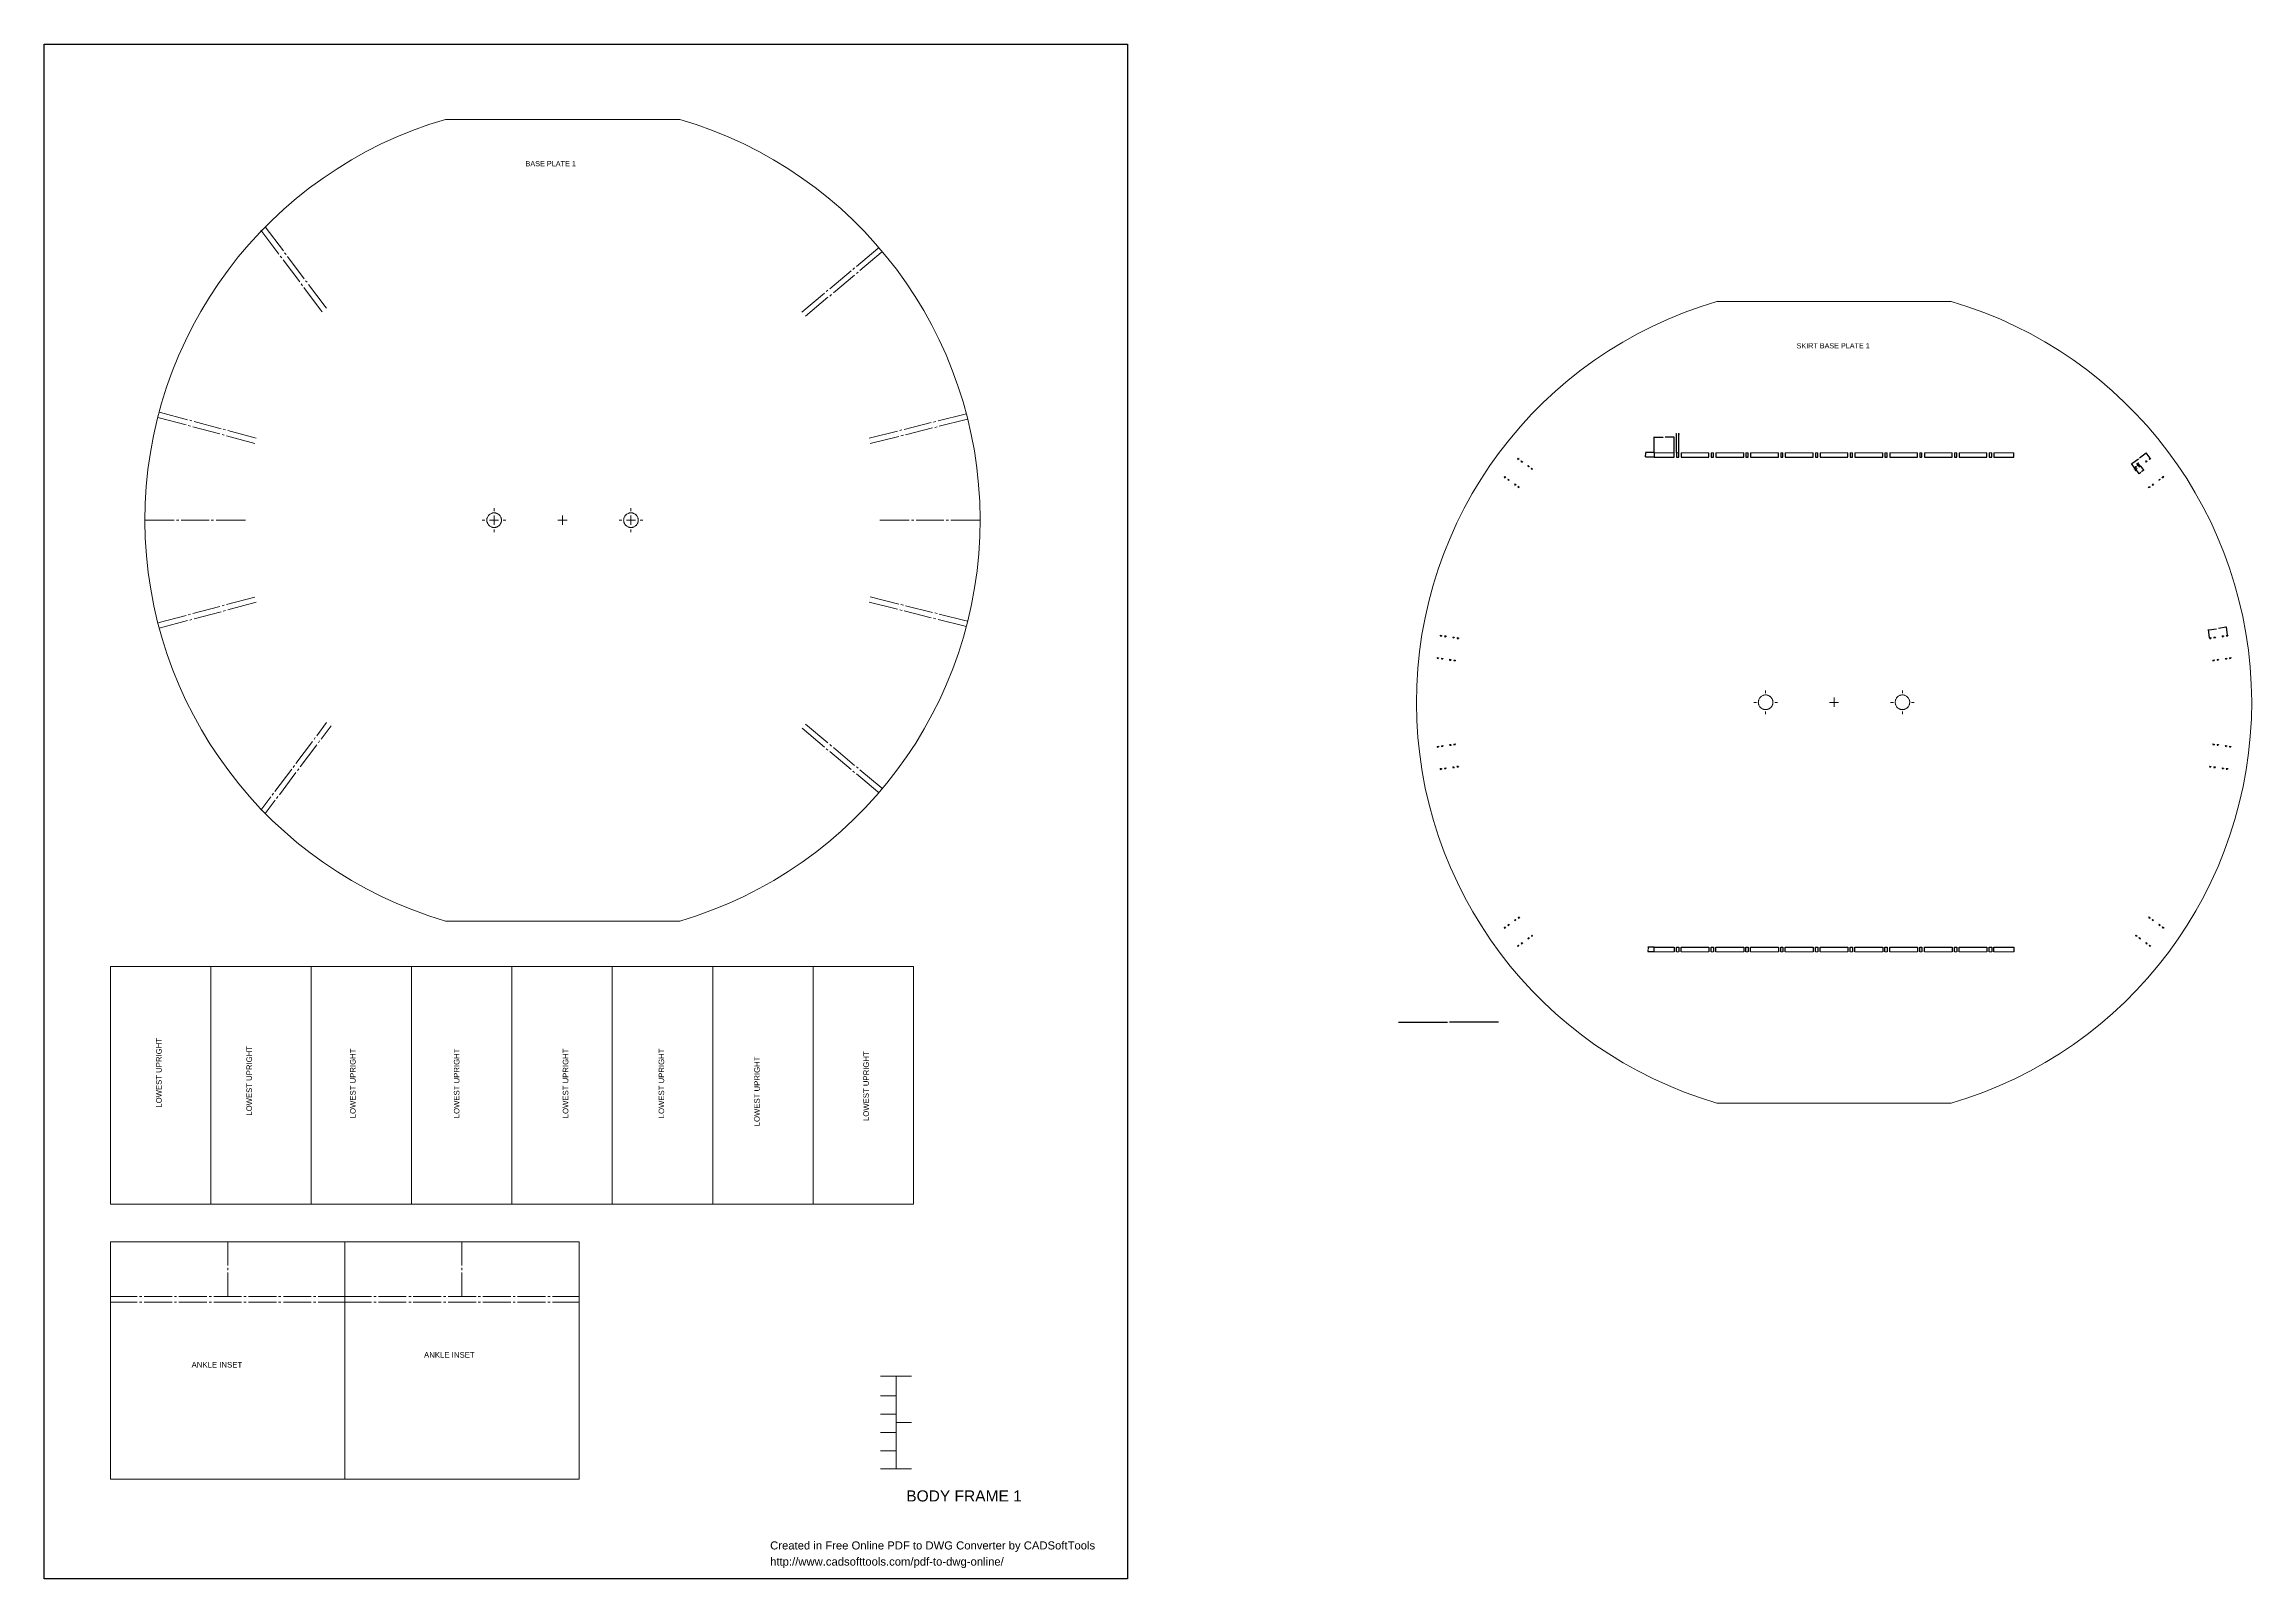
# Model space of a CAD drawing. Header units: millimetres. Extents: x 0 to 1210, y 0 to 841.
import ezdxf

# ---------------------------------------------------------------- set-up
doc = ezdxf.new("R2010")
doc.units = ezdxf.units.MM
doc.header["$MEASUREMENT"] = 0
doc.layers.get('0').update_dxf_attribs({"linetype": 'CONTINUOUS'})
doc.layers.add('12D7728', color=7, linetype='CONTINUOUS')
doc.styles.add('12D77B8', font='arial.ttf')
doc.styles.add('Arial0', font='arial.ttf', dxfattribs={"height": 7.794})
picture_1 = doc.add_image_def('image1.bmp', size_in_pixel=(1446, 2048))

# ---------------------------------------------------------------- blocks, each defined once
blk = doc.blocks.new('MF23A8090')
at = {"color": 7, "true_color": 0x000007}
image = blk.add_image(picture_1, insert=(0, 0), size_in_units=(593.8, 841), dxfattribs=at)
image.dxf.flags = 11
blk = doc.blocks.new('12A4460')
at = {"layer": '12D7728', "color": 1, "true_color": 0x000001, "style": '12D77B8'}
for s, p in [('Created in Free Online PDF to DWG Converter by CADSoftTools', (0, 0)), ('http://www.cadsofttools.com/pdf-to-dwg-online/', (0, -2))]:
    blk.add_text(s, height=1, dxfattribs=at).set_placement(p)
blk = doc.blocks.new('_CLOSEDFILLED')
at = {"color": 0, "lineweight": -2, "true_color": 0x000000}
blk.add_line((-1, 0), (-2, 0), dxfattribs=at)
blk.add_solid([(-1, 0.2), (0, 0), (-1, 0.2), (-1, -0.2)], dxfattribs=at)

msp = doc.modelspace()

# ---------------------------------------------------------------- linework, layer by layer
at = {"color": 7, "linetype": 'Continuous', "lineweight": 9, "true_color": 0x000007}
for p, q in [((348.4, 799.8), (219.9, 799.8)), ((118.8, 739), (128.6, 725.9)), ((121.2, 740.9), (131.1, 727.7)), ((131.8, 726.7), (132.6, 725.7)), ((445.2, 719.2), (456.9, 729)), ((447.1, 716.9), (458.8, 726.8)), ((456.9, 729), (457.5, 729.6)), ((458.8, 726.8), (459.5, 727.3)), ((129.4, 724.9), (130.2, 723.9)), ((131, 722.9), (140.1, 710.7)), ((133.4, 724.7), (142.5, 712.5)), ((430.6, 707), (442.3, 716.8)), ((432.6, 704.7), (444.2, 714.5)), ((443.2, 717.6), (444.2, 718.4)), ((445.2, 715.3), (446.2, 716.1)), ((140.9, 709.6), (141.6, 708.6)), ((142.4, 707.6), (151.5, 695.4)), ((143.3, 711.4), (144.1, 710.5)), ((144.8, 709.4), (154, 697.3)), ((415.3, 694.2), (427.7, 704.5)), ((417.3, 691.9), (429.6, 702.3)), ((428.6, 705.4), (429.6, 706.2)), ((430.6, 703), (431.6, 703.9)), ((151.5, 695.4), (152.3, 694.4)), ((154, 697.3), (154.7, 696.3)), ((1045.2, 700), (916.8, 700)), ((63.1, 636.3), (62.3, 636.5)), ((63.8, 639.2), (63.1, 639.4)), ((77.8, 632.4), (63.1, 636.3)), ((78.6, 635.2), (63.8, 639.2)), ((80.3, 631.7), (79, 632)), ((81, 634.6), (79.8, 634.9)), ((96.2, 627.4), (81.5, 631.4)), ((97, 630.3), (82.3, 634.2)), ((99.4, 629.6), (98.2, 630)), ((116.2, 625.1), (100.7, 629.3)), ((468.9, 629.3), (470.1, 629.6)), ((471.4, 629.9), (486.2, 633.6)), ((472.1, 627), (486.9, 630.7)), ((487.4, 633.9), (488.7, 634.2)), ((488.2, 631), (489.4, 631.3)), ((489.9, 634.6), (504.7, 638.2)), ((490.6, 631.7), (505.4, 635.3)), ((504.7, 638.2), (505.5, 638.5)), ((505.4, 635.3), (506.2, 635.5)), ((98.7, 626.8), (97.5, 627.1)), ((115.4, 622.2), (99.9, 626.4)), ((452.1, 625.1), (467.7, 629)), ((452.8, 622.2), (468.4, 626.1)), ((469.6, 626.4), (470.9, 626.7)), ((799.6, 619.9), (799.6, 620)), ((882.5, 617.1), (893.4, 617.1)), ((894.6, 617.1), (895.9, 617.1)), ((897.2, 617.1), (912.4, 617.1)), ((913.7, 617.1), (914.9, 617.1)), ((916.2, 617.1), (931.5, 617.1)), ((932.7, 617.1), (934, 617.1)), ((935.3, 617.1), (950.5, 617.1)), ((951.8, 617.1), (953, 617.1)), ((954.3, 617.1), (969.6, 617.1)), ((970.8, 617.1), (972.1, 617.1)), ((973.4, 617.1), (988.6, 617.1)), ((989.9, 617.1), (991.1, 617.1)), ((992.4, 617.1), (1007.7, 617.1)), ((1008.9, 617.1), (1010.2, 617.1)), ((1011.5, 617.1), (1026.7, 617.1)), ((1028, 617.1), (1029.2, 617.1)), ((1030.5, 617.1), (1045.8, 617.1)), ((1047, 617.1), (1048.3, 617.1)), ((1049.6, 617.1), (1064.8, 617.1)), ((1066.1, 617.1), (1067.4, 617.1)), ((1068.6, 617.1), (1079.5, 617.1)), ((1162.4, 619.9), (1162.4, 620)), ((792.2, 609.7), (792.1, 609.7)), ((808.3, 613.7), (807.7, 614.1)), ((810.2, 612.3), (809.6, 612.7)), ((813.9, 609.6), (813.3, 610.1)), ((815.8, 608.2), (815.2, 608.7)), ((1169.8, 609.7), (1169.9, 609.7)), ((801, 603.7), (800.5, 604.1)), ((803, 602.3), (802.4, 602.7)), ((806.6, 599.7), (806, 600.1)), ((808.5, 598.3), (808, 598.7)), ((1153.6, 597.9), (1154.2, 598.3)), ((1159.2, 602), (1159.8, 602.4)), ((246.6, 585.1), (246.6, 586.7)), ((246.6, 580.2), (246.6, 582.7)), ((284.1, 580.2), (284.1, 582.7)), ((321.6, 585.1), (321.6, 586.7)), ((321.6, 580.2), (321.6, 582.7)), ((55.2, 580.2), (71.3, 580.2)), ((72.6, 580.2), (73.9, 580.2)), ((75.1, 580.2), (90.4, 580.2)), ((91.6, 580.2), (92.9, 580.2)), ((241.6, 580.2), (240.1, 580.2)), ((246.6, 580.2), (244.1, 580.2)), ((246.6, 580.2), (246.6, 577.6)), ((246.6, 580.2), (249.1, 580.2)), ((246.6, 575.1), (246.6, 573.6)), ((251.6, 580.2), (253.1, 580.2)), ((284.1, 580.2), (281.6, 580.2)), ((284.1, 580.2), (284.1, 577.6)), ((284.1, 580.2), (286.6, 580.2)), ((316.6, 580.2), (315.2, 580.2)), ((321.6, 580.2), (319.2, 580.2)), ((321.6, 580.2), (321.6, 577.6)), ((321.6, 580.2), (324.1, 580.2)), ((321.6, 575.1), (321.6, 573.6)), ((326.7, 580.2), (328.2, 580.2)), ((458, 580.2), (474.1, 580.2)), ((475.4, 580.2), (476.6, 580.2)), ((477.9, 580.2), (493.1, 580.2)), ((494.4, 580.2), (495.7, 580.2)), ((96.2, 532.9), (81.5, 529)), ((98.7, 533.6), (97.5, 533.2)), ((115.4, 538), (99.9, 533.9)), ((116.2, 535.2), (100.7, 531)), ((452.1, 535.2), (467.7, 531.3)), ((452.8, 538.1), (468.4, 534.2)), ((469.6, 533.9), (470.9, 533.6)), ((472.1, 533.3), (486.9, 529.6)), ((63.1, 524), (62.3, 523.8)), ((77.8, 528), (63.1, 524)), ((63.8, 521.1), (63.1, 520.9)), ((78.6, 525.1), (63.8, 521.1)), ((80.3, 528.6), (79, 528.3)), ((81, 525.7), (79.8, 525.4)), ((97, 530), (82.3, 526.1)), ((99.4, 530.7), (98.2, 530.3)), ((468.9, 531), (470.2, 530.7)), ((471.4, 530.4), (486.2, 526.7)), ((487.4, 526.4), (488.7, 526.1)), ((488.2, 529.3), (489.4, 529)), ((489.9, 525.8), (504.7, 522.1)), ((490.6, 528.7), (505.4, 525)), ((504.7, 522.1), (505.5, 521.9)), ((505.4, 525), (506.2, 524.8)), ((765.9, 517), (765.2, 517.1)), ((768.3, 516.7), (767.6, 516.8)), ((772.8, 516), (772.1, 516.1)), ((775.1, 515.7), (774.4, 515.8)), ((1186.8, 515.7), (1187.5, 515.8)), ((1189.2, 516), (1189.9, 516.1)), ((1193.7, 516.7), (1194.4, 516.8)), ((1196, 517), (1196.7, 517.1)), ((1206.7, 518.5), (1206.7, 518.5)), ((764.2, 504.8), (763.5, 504.9)), ((766.5, 504.4), (765.8, 504.5)), ((771, 503.8), (770.3, 503.9)), ((773.4, 503.4), (772.7, 503.5)), ((1188.6, 503.5), (1189.3, 503.6)), ((1190.9, 503.8), (1191.6, 503.9)), ((1195.4, 504.4), (1196.1, 504.5)), ((1197.8, 504.8), (1198.5, 504.9)), ((1208.4, 505.9), (1208.5, 505.9)), ((943.5, 485.3), (943.5, 486.9)), ((1018.5, 485.3), (1018.5, 486.9)), ((938.5, 480.3), (937, 480.3)), ((943.5, 475.3), (943.5, 473.8)), ((948.5, 480.3), (950, 480.3)), ((981, 480.3), (978.5, 480.3)), ((981, 480.3), (981, 482.9)), ((981, 480.3), (981, 477.8)), ((981, 480.3), (983.5, 480.3)), ((1013.5, 480.3), (1012, 480.3)), ((1018.5, 475.3), (1018.5, 473.8)), ((1023.5, 480.3), (1025, 480.3)), ((147.9, 459.9), (148.6, 461)), ((149.4, 462), (154.8, 469.2)), ((151.8, 460.2), (157.3, 467.4)), ((415.4, 466.1), (427.7, 455.8)), ((417.3, 468.4), (429.6, 458.1)), ((137.9, 446.8), (147.1, 458.9)), ((140.4, 445), (149.5, 457.1)), ((150.3, 458.2), (151, 459.2)), ((428.6, 454.9), (429.6, 454.1)), ((430.6, 457.3), (431.6, 456.4)), ((430.6, 453.3), (442.3, 443.5)), ((432.6, 455.6), (444.2, 445.8)), ((753.6, 454.8), (753.5, 454.8)), ((764.2, 456.3), (763.4, 456.2)), ((766.5, 456.6), (765.8, 456.5)), ((771, 457.3), (770.3, 457.2)), ((773.3, 457.6), (772.6, 457.5)), ((1188.6, 457.6), (1189.3, 457.5)), ((1191, 457.2), (1191.7, 457.2)), ((1195.5, 456.6), (1196.2, 456.5)), ((1197.8, 456.3), (1198.5, 456.2)), ((1208.4, 454.8), (1208.5, 454.8)), ((126.5, 431.5), (135.7, 443.7)), ((128.9, 429.7), (138, 441.9)), ((136.4, 444.7), (137.2, 445.7)), ((138.8, 442.9), (139.6, 443.9)), ((443.3, 442.7), (444.2, 441.9)), ((445.2, 445), (446.2, 444.2)), ((445.2, 441.1), (456.9, 431.3)), ((447.1, 443.4), (458.8, 433.6)), ((755.3, 442.2), (755.2, 442.2)), ((765.9, 444.1), (765.2, 444)), ((768.2, 444.4), (767.5, 444.3)), ((772.7, 445), (772, 444.9)), ((775, 445.4), (774.3, 445.3)), ((1186.9, 445.3), (1187.6, 445.2)), ((1189.2, 445), (1189.9, 444.9)), ((1193.7, 444.4), (1194.5, 444.3)), ((1196.1, 444.1), (1196.8, 444)), ((1206.7, 442.2), (1206.7, 442.2)), ((118.8, 421.2), (124.2, 428.5)), ((121.2, 419.5), (126.6, 426.7)), ((125, 429.5), (125.7, 430.5)), ((127.4, 427.7), (128.1, 428.7)), ((456.9, 431.3), (457.5, 430.8)), ((458.8, 433.6), (459.5, 433)), ((219.9, 360.5), (348.4, 360.5)), ((792.2, 351), (792.1, 350.9)), ((800.8, 357.3), (800.2, 356.9)), ((802.8, 358.7), (802.2, 358.3)), ((806.4, 361.4), (805.8, 361)), ((808.4, 362.8), (807.8, 362.4)), ((813.7, 351.4), (813.1, 351)), ((815.6, 352.8), (815.1, 352.4)), ((1146.4, 352.8), (1147, 352.3)), ((1148.3, 351.4), (1148.9, 351)), ((1153.6, 362.8), (1154.3, 362.3)), ((1155.5, 361.4), (1156.1, 361)), ((1159.2, 358.7), (1159.8, 358.2)), ((1161.1, 357.3), (1161.7, 356.9)), ((1169.8, 351), (1169.9, 350.9)), ((799.6, 340.7), (799.6, 340.7)), ((808.1, 347.3), (807.5, 346.9)), ((810, 348.7), (809.5, 348.3)), ((882.5, 343.6), (893.4, 343.6)), ((894.6, 343.6), (895.9, 343.6)), ((897.2, 343.6), (912.4, 343.6)), ((913.7, 343.6), (914.9, 343.6)), ((916.2, 343.6), (931.5, 343.6)), ((932.7, 343.6), (934, 343.6)), ((935.3, 343.6), (950.5, 343.6)), ((951.8, 343.6), (953, 343.6)), ((954.3, 343.6), (969.6, 343.6)), ((970.8, 343.6), (972.1, 343.6)), ((973.4, 343.6), (988.6, 343.6)), ((989.9, 343.6), (991.1, 343.6)), ((992.4, 343.6), (1007.7, 343.6)), ((1008.9, 343.6), (1010.2, 343.6)), ((1011.5, 343.6), (1026.7, 343.6)), ((1028, 343.6), (1029.2, 343.6)), ((1030.5, 343.6), (1045.8, 343.6)), ((1047, 343.6), (1048.3, 343.6)), ((1049.6, 343.6), (1064.8, 343.6)), ((1066.1, 343.6), (1067.4, 343.6)), ((1068.6, 343.6), (1079.5, 343.6)), ((1152, 348.7), (1152.6, 348.2)), ((1153.9, 347.3), (1154.5, 346.9)), ((1162.4, 340.7), (1162.4, 340.7)), ((91.3, 335.5), (36.3, 335.5)), ((36.3, 335.5), (36.3, 205.4)), ((91.3, 205.4), (91.3, 335.5)), ((146.4, 335.5), (91.4, 335.5)), ((91.4, 335.5), (91.4, 205.4)), ((146.4, 205.4), (146.4, 335.5)), ((201.4, 335.5), (146.4, 335.5)), ((146.4, 335.5), (146.4, 205.4)), ((201.4, 205.4), (201.4, 335.5)), ((256.4, 335.5), (201.4, 335.5)), ((201.4, 335.5), (201.4, 205.4)), ((256.4, 205.4), (256.4, 335.5)), ((311.4, 335.5), (256.4, 335.5)), ((256.4, 335.5), (256.4, 205.4)), ((311.4, 205.4), (311.4, 335.5)), ((366.5, 335.5), (311.4, 335.5)), ((311.4, 335.5), (311.4, 205.4)), ((366.5, 205.4), (366.5, 335.5)), ((421.5, 335.5), (366.5, 335.5)), ((366.5, 335.5), (366.5, 205.4)), ((421.5, 205.4), (421.5, 335.5)), ((476.5, 335.5), (421.5, 335.5)), ((421.5, 335.5), (421.5, 205.4)), ((476.5, 205.4), (476.5, 335.5)), ((916.8, 260.7), (1045.2, 260.7)), ((36.3, 205.4), (91.3, 205.4)), ((91.4, 205.4), (146.4, 205.4)), ((146.4, 205.4), (201.4, 205.4)), ((201.4, 205.4), (256.4, 205.4)), ((256.4, 205.4), (311.4, 205.4)), ((311.4, 205.4), (366.5, 205.4)), ((366.5, 205.4), (421.5, 205.4)), ((421.5, 205.4), (476.5, 205.4)), ((164.8, 184.7), (36.4, 184.7)), ((36.4, 184.7), (36.4, 54.7)), ((164.8, 54.7), (164.8, 184.7)), ((293.3, 184.7), (164.8, 184.7)), ((164.8, 184.7), (164.8, 54.7)), ((293.3, 54.7), (293.3, 184.7)), ((458.4, 111), (475.4, 111)), ((466.9, 60.2), (466.9, 111)), ((458.4, 100.2), (466.9, 100.2)), ((458.4, 90.2), (466.9, 90.2)), ((466.9, 85.6), (475.4, 85.6)), ((458.4, 80.2), (466.9, 80.2)), ((458.4, 70.2), (466.9, 70.2)), ((36.4, 54.7), (164.8, 54.7)), ((164.8, 54.7), (293.3, 54.7)), ((458.4, 60.2), (475.4, 60.2))]:
    msp.add_line(p, q, dxfattribs=at)
for p, q in [((882.5, 617.2), (877.6, 617.2)), ((882.5, 617.2), (882.5, 625.8)), ((882.5, 617.1), (882.5, 614.6)), ((882.7, 625.7), (887.4, 625.7)), ((893.2, 625.7), (888.5, 625.7)), ((893.4, 617.2), (893.4, 625.8)), ((893.4, 614.6), (893.4, 617.1)), ((894.4, 627.5), (894.2, 627.5)), ((894.6, 617.2), (894.6, 627.7)), ((894.6, 627.5), (894.8, 627.5)), ((894.6, 617.1), (894.6, 614.6)), ((895.9, 627.5), (895.6, 627.5)), ((895.9, 617.2), (895.9, 627.7)), ((895.9, 614.6), (895.9, 617.1)), ((896, 627.5), (896.2, 627.5)), ((897.2, 617.1), (897.2, 614.6)), ((912.4, 614.6), (912.4, 617.1)), ((913.7, 617.1), (913.7, 614.6)), ((914.9, 614.6), (914.9, 617.1)), ((916.2, 617.1), (916.2, 614.6)), ((931.5, 614.6), (931.5, 617.1)), ((932.7, 617.1), (932.7, 614.6)), ((934, 614.6), (934, 617.1)), ((935.3, 617.1), (935.3, 614.6)), ((950.5, 614.6), (950.5, 617.1)), ((951.8, 617.1), (951.8, 614.6)), ((953, 614.6), (953, 617.1)), ((954.3, 617.1), (954.3, 614.6)), ((969.5, 614.6), (969.6, 617.1)), ((970.8, 617.1), (970.8, 614.6)), ((972.1, 614.6), (972.1, 617.1)), ((973.4, 617.1), (973.4, 614.6)), ((988.6, 614.6), (988.6, 617.1)), ((989.9, 617.1), (989.9, 614.6)), ((991.1, 614.6), (991.1, 617.1)), ((992.4, 617.1), (992.4, 614.6)), ((1007.7, 614.6), (1007.7, 617.1)), ((1008.9, 617.1), (1008.9, 614.6)), ((1010.2, 614.6), (1010.2, 617.1)), ((1011.5, 617.1), (1011.5, 614.6)), ((1026.7, 614.6), (1026.7, 617.1)), ((1028, 617.1), (1028, 614.6)), ((1029.2, 614.6), (1029.2, 617.1)), ((1030.5, 617.1), (1030.5, 614.6)), ((1045.8, 614.6), (1045.8, 617.1)), ((1047, 617.1), (1047, 614.6)), ((1048.3, 614.6), (1048.3, 617.1)), ((1049.6, 617.1), (1049.6, 614.6)), ((1064.8, 614.6), (1064.8, 617.1)), ((1066.1, 617.1), (1066.1, 614.6)), ((1067.4, 614.6), (1067.4, 617.1)), ((1068.6, 617.1), (1068.6, 614.6)), ((1079.5, 614.6), (1079.5, 617.1)), ((807.7, 614.1), (807.5, 613.8)), ((807.5, 613.8), (808.1, 613.4)), ((808.3, 613.7), (808.1, 613.4)), ((809.6, 612.7), (809.4, 612.4)), ((809.4, 612.4), (810, 612)), ((810.2, 612.3), (810, 612)), ((813.3, 610.1), (813.1, 609.8)), ((813.1, 609.8), (813.6, 609.3)), ((813.9, 609.6), (813.6, 609.3)), ((815.2, 608.7), (815, 608.4)), ((815, 608.4), (815.6, 607.9)), ((815.8, 608.2), (815.6, 607.9)), ((882.5, 614.6), (877.6, 614.6)), ((877.7, 617), (877.7, 616)), ((877.7, 614.8), (877.7, 615.7)), ((882.5, 614.6), (893.4, 614.6)), ((894.6, 614.6), (895.9, 614.6)), ((897.2, 614.6), (912.4, 614.6)), ((913.7, 614.6), (914.9, 614.6)), ((916.2, 614.6), (931.5, 614.6)), ((932.7, 614.6), (934, 614.6)), ((935.3, 614.6), (950.5, 614.6)), ((951.8, 614.6), (953, 614.6)), ((954.3, 614.6), (969.5, 614.6)), ((970.8, 614.6), (972.1, 614.6)), ((973.4, 614.6), (988.6, 614.6)), ((989.9, 614.6), (991.1, 614.6)), ((992.4, 614.6), (1007.7, 614.6)), ((1008.9, 614.6), (1010.2, 614.6)), ((1011.5, 614.6), (1026.7, 614.6)), ((1028, 614.6), (1029.2, 614.6)), ((1030.5, 614.6), (1045.8, 614.6)), ((1047, 614.6), (1048.3, 614.6)), ((1049.6, 614.6), (1064.8, 614.6)), ((1066.1, 614.6), (1067.4, 614.6)), ((1068.6, 614.6), (1079.5, 614.6)), ((1146.1, 608.3), (1144, 611.2)), ((1144.2, 611.2), (1147.9, 613.8)), ((1145.7, 608.1), (1145.6, 608.3)), ((1146.1, 608.2), (1145.7, 607.9)), ((1145.8, 608), (1146, 607.7)), ((1146.3, 607.9), (1145.9, 607.6)), ((1146.7, 608.7), (1146.1, 609.5)), ((1146.1, 608.2), (1146.4, 607.9)), ((1146.1, 607.5), (1146.2, 607.4)), ((1146.2, 607.4), (1146.4, 607.4)), ((1146.4, 609.4), (1146.7, 609.7)), ((1146.4, 607.9), (1146.9, 608.3)), ((1146.4, 607.9), (1148.1, 605.5)), ((1146.7, 608.6), (1146.9, 608.3)), ((1148, 609.7), (1146.9, 611.2)), ((1147.4, 610.2), (1147.1, 610)), ((1147.2, 611.2), (1147.5, 611.4)), ((1148.6, 610.1), (1147.5, 611.6)), ((1148, 609.7), (1147.5, 610.5)), ((1147.6, 611.5), (1147.8, 611.6)), ((1147.8, 611.6), (1147.9, 611.6)), ((1148.1, 609.6), (1148.7, 610.1)), ((1148.1, 609.6), (1148.3, 609.3)), ((1148.2, 605.7), (1149.1, 606.4)), ((1148.3, 609.3), (1148.9, 609.8)), ((1152.1, 616.8), (1148.4, 614.2)), ((1148.7, 610), (1148.9, 609.8)), ((1148.9, 609.7), (1150.7, 607.3)), ((1150.4, 607.3), (1149.5, 606.7)), ((1152.3, 612.7), (1151.7, 612.3)), ((1151.7, 612.3), (1152, 612)), ((1152, 612), (1152.5, 612.4)), ((1154.2, 614.1), (1152.1, 617.1)), ((1152.3, 612.7), (1152.5, 612.4)), ((1154.3, 614.1), (1153.7, 613.7)), ((1153.7, 613.7), (1153.9, 613.4)), ((1154.5, 613.8), (1153.9, 613.4)), ((1154.3, 614.1), (1154.5, 613.8)), ((800.5, 604.1), (800.2, 603.8)), ((800.2, 603.8), (800.8, 603.4)), ((801, 603.7), (800.8, 603.4)), ((802.4, 602.7), (802.2, 602.4)), ((802.2, 602.4), (802.8, 602)), ((803, 602.3), (802.8, 602)), ((806, 600.1), (805.8, 599.8)), ((805.8, 599.8), (806.4, 599.4)), ((806.6, 599.7), (806.4, 599.4)), ((808, 598.7), (807.7, 598.4)), ((807.7, 598.4), (808.3, 598)), ((808.5, 598.3), (808.3, 598)), ((1153.4, 598.2), (1154, 598.6)), ((1153.6, 597.9), (1153.4, 598.2)), ((1154, 598.6), (1154.2, 598.3)), ((1155.9, 600.1), (1155.3, 599.6)), ((1155.3, 599.6), (1155.6, 599.3)), ((1155.6, 599.3), (1156.1, 599.8)), ((1155.9, 600.1), (1156.1, 599.8)), ((1159, 602.3), (1159.6, 602.7)), ((1159.2, 602), (1159, 602.3)), ((1159.8, 602.4), (1159.6, 602.7)), ((1161.5, 604.1), (1160.9, 603.7)), ((1161.1, 603.4), (1160.9, 603.7)), ((1161.1, 603.4), (1161.7, 603.8)), ((1161.7, 603.8), (1161.5, 604.1)), ((1186.4, 520.1), (1190.6, 520.7)), ((1195.9, 521.5), (1191.7, 520.8)), ((1196.7, 517.2), (1196.1, 521.7)), ((765.2, 517.1), (765.2, 516.7)), ((765.2, 516.7), (765.9, 516.6)), ((765.9, 517), (765.9, 516.6)), ((767.6, 516.8), (767.5, 516.4)), ((767.5, 516.4), (768.2, 516.3)), ((768.3, 516.7), (768.2, 516.3)), ((772.1, 516.1), (772, 515.8)), ((772, 515.8), (772.7, 515.7)), ((772.8, 516), (772.7, 515.7)), ((774.4, 515.8), (774.4, 515.4)), ((774.4, 515.4), (775.1, 515.3)), ((775.1, 515.7), (775.1, 515.3)), ((1186.8, 515.7), (1186.2, 520.2)), ((1186.8, 515.7), (1186.9, 515.3)), ((1186.9, 515.3), (1187.6, 515.4)), ((1187.5, 515.8), (1187.6, 515.4)), ((1189.2, 516), (1189.2, 515.7)), ((1189.2, 515.7), (1190, 515.8)), ((1189.9, 516.2), (1190, 515.8)), ((1193.7, 516.7), (1193.7, 516.3)), ((1193.7, 516.3), (1194.4, 516.4)), ((1194.4, 516.8), (1194.4, 516.4)), ((1196, 517), (1196.1, 516.7)), ((1196.1, 516.7), (1196.8, 516.8)), ((1196.7, 517.1), (1196.8, 516.8)), ((763.5, 504.9), (763.4, 504.5)), ((763.4, 504.5), (764.1, 504.4)), ((764.2, 504.8), (764.1, 504.4)), ((765.8, 504.5), (765.8, 504.2)), ((765.8, 504.2), (766.5, 504.1)), ((766.5, 504.4), (766.5, 504.1)), ((770.3, 503.9), (770.3, 503.5)), ((770.3, 503.5), (771, 503.4)), ((771, 503.8), (771, 503.4)), ((772.7, 503.5), (772.6, 503.2)), ((772.6, 503.2), (773.3, 503.1)), ((773.4, 503.4), (773.3, 503.1)), ((1188.6, 503.5), (1188.6, 503.1)), ((1188.6, 503.1), (1189.3, 503.2)), ((1189.3, 503.6), (1189.3, 503.2)), ((1190.9, 503.8), (1191, 503.5)), ((1191, 503.5), (1191.7, 503.6)), ((1191.6, 503.9), (1191.7, 503.6)), ((1195.4, 504.4), (1195.5, 504.1)), ((1195.5, 504.1), (1196.2, 504.2)), ((1196.1, 504.6), (1196.2, 504.2)), ((1197.8, 504.8), (1197.8, 504.4)), ((1197.8, 504.4), (1198.5, 504.6)), ((1198.5, 504.9), (1198.5, 504.6)), ((763.4, 456.2), (763.5, 455.8)), ((763.5, 455.8), (764.2, 455.9)), ((764.2, 456.3), (764.2, 455.9)), ((765.8, 456.5), (765.8, 456.2)), ((765.8, 456.2), (766.5, 456.3)), ((766.5, 456.6), (766.5, 456.3)), ((770.3, 457.2), (770.4, 456.8)), ((770.4, 456.8), (771.1, 456.9)), ((771, 457.3), (771.1, 456.9)), ((772.6, 457.5), (772.7, 457.1)), ((772.7, 457.1), (773.4, 457.2)), ((773.3, 457.6), (773.4, 457.2)), ((1188.6, 457.6), (1188.6, 457.2)), ((1188.6, 457.2), (1189.3, 457.1)), ((1189.3, 457.5), (1189.3, 457.1)), ((1191, 457.3), (1190.9, 456.9)), ((1190.9, 456.9), (1191.6, 456.8)), ((1191.7, 457.2), (1191.6, 456.8)), ((1195.5, 456.6), (1195.4, 456.3)), ((1195.4, 456.3), (1196.1, 456.2)), ((1196.2, 456.5), (1196.1, 456.2)), ((1197.8, 456.3), (1197.8, 456)), ((1197.8, 456), (1198.5, 455.9)), ((1198.5, 456.2), (1198.5, 455.9)), ((765.2, 444), (765.2, 443.6)), ((765.2, 443.6), (765.9, 443.7)), ((765.9, 444.1), (765.9, 443.7)), ((767.5, 444.3), (767.5, 444)), ((767.5, 444), (768.2, 444.1)), ((768.2, 444.4), (768.2, 444.1)), ((772, 444.9), (772.1, 444.6)), ((772.1, 444.6), (772.8, 444.7)), ((772.7, 445), (772.8, 444.7)), ((774.3, 445.3), (774.4, 444.9)), ((774.4, 444.9), (775.1, 445)), ((775, 445.4), (775.1, 445)), ((1186.9, 445.3), (1186.8, 445)), ((1186.8, 445), (1187.5, 444.9)), ((1187.6, 445.2), (1187.6, 444.9)), ((1189.2, 445), (1189.2, 444.7)), ((1189.2, 444.7), (1189.9, 444.6)), ((1189.9, 444.9), (1189.9, 444.6)), ((1193.7, 444.4), (1193.7, 444.1)), ((1193.7, 444.1), (1194.4, 444)), ((1194.5, 444.3), (1194.4, 444)), ((1196.1, 444.1), (1196, 443.7)), ((1196, 443.7), (1196.7, 443.7)), ((1196.8, 444), (1196.7, 443.7)), ((800.2, 356.9), (800.4, 356.6)), ((800.4, 356.6), (801, 357)), ((800.8, 357.3), (801, 357)), ((802.2, 358.3), (802.4, 358)), ((802.4, 358), (803, 358.4)), ((802.8, 358.7), (803, 358.4)), ((805.8, 361), (806, 360.7)), ((806, 360.7), (806.6, 361.1)), ((806.4, 361.4), (806.6, 361.1)), ((807.8, 362.4), (808, 362.1)), ((808, 362.1), (808.6, 362.5)), ((808.4, 362.8), (808.6, 362.5)), ((813.1, 351), (813.3, 350.7)), ((813.3, 350.7), (813.9, 351.1)), ((813.7, 351.4), (813.9, 351.1)), ((815.1, 352.4), (815.3, 352.1)), ((815.3, 352.1), (815.8, 352.5)), ((815.6, 352.8), (815.8, 352.5)), ((1146.4, 352.8), (1146.2, 352.5)), ((1146.2, 352.5), (1146.8, 352)), ((1147, 352.3), (1146.8, 352)), ((1148.3, 351.4), (1148.1, 351.1)), ((1148.1, 351.1), (1148.7, 350.7)), ((1148.9, 351), (1148.7, 350.7)), ((1153.6, 362.8), (1153.4, 362.5)), ((1153.4, 362.5), (1154, 362)), ((1154.3, 362.3), (1154, 362)), ((1155.5, 361.4), (1155.3, 361.1)), ((1155.3, 361.1), (1155.9, 360.7)), ((1156.1, 361), (1155.9, 360.7)), ((1159.2, 358.7), (1159, 358.4)), ((1159, 358.4), (1159.6, 358)), ((1159.8, 358.2), (1159.6, 358)), ((1161.1, 357.3), (1160.9, 357.1)), ((1160.9, 357.1), (1161.5, 356.6)), ((1161.7, 356.9), (1161.5, 356.6)), ((807.5, 346.9), (807.7, 346.6)), ((807.7, 346.6), (808.3, 347)), ((808.1, 347.3), (808.3, 347)), ((809.5, 348.3), (809.7, 348)), ((809.7, 348), (810.2, 348.4)), ((810, 348.7), (810.2, 348.4)), ((882.5, 346.1), (879, 346.1)), ((882.5, 343.6), (879, 343.6)), ((879.2, 345.9), (879.2, 345)), ((879.2, 343.8), (879.2, 344.7)), ((882.5, 343.6), (882.5, 346.1)), ((882.5, 346.1), (893.4, 346.1)), ((893.4, 346.1), (893.4, 343.6)), ((894.6, 343.6), (894.6, 346.1)), ((894.6, 346.1), (895.9, 346.1)), ((895.9, 346.1), (895.9, 343.6)), ((897.2, 343.6), (897.2, 346.1)), ((897.2, 346.1), (912.4, 346.1)), ((912.4, 346.1), (912.4, 343.6)), ((913.7, 343.6), (913.7, 346.1)), ((913.7, 346.1), (914.9, 346.1)), ((914.9, 346.1), (914.9, 343.6)), ((916.2, 343.6), (916.2, 346.1)), ((916.2, 346.1), (931.5, 346.1)), ((931.5, 346.1), (931.5, 343.6)), ((932.7, 343.6), (932.7, 346.1)), ((932.7, 346.1), (934, 346.1)), ((934, 346.1), (934, 343.6)), ((935.3, 343.6), (935.3, 346.1)), ((935.3, 346.1), (950.5, 346.1)), ((950.5, 346.1), (950.5, 343.6)), ((951.8, 343.6), (951.8, 346.1)), ((951.8, 346.1), (953, 346.1)), ((953, 346.1), (953, 343.6)), ((954.3, 343.6), (954.3, 346.1)), ((954.3, 346.1), (969.6, 346.1)), ((969.6, 346.1), (969.6, 343.6)), ((970.8, 343.6), (970.8, 346.1)), ((970.8, 346.1), (972.1, 346.1)), ((972.1, 346.1), (972.1, 343.6)), ((973.4, 343.6), (973.4, 346.1)), ((973.4, 346.1), (988.6, 346.1)), ((988.6, 346.1), (988.6, 343.6)), ((989.9, 343.6), (989.9, 346.1)), ((989.9, 346.1), (991.1, 346.1)), ((991.1, 346.1), (991.1, 343.6)), ((992.4, 343.6), (992.4, 346.1)), ((992.4, 346.1), (1007.7, 346.1)), ((1007.7, 346.1), (1007.7, 343.6)), ((1008.9, 343.6), (1008.9, 346.1)), ((1008.9, 346.1), (1010.2, 346.1)), ((1010.2, 346.1), (1010.2, 343.6)), ((1011.5, 343.6), (1011.5, 346.1)), ((1011.5, 346.1), (1026.7, 346.1)), ((1026.7, 346.1), (1026.7, 343.6)), ((1028, 343.6), (1028, 346.1)), ((1028, 346.1), (1029.2, 346.1)), ((1029.2, 346.1), (1029.2, 343.6)), ((1030.5, 343.6), (1030.5, 346.1)), ((1030.5, 346.1), (1045.8, 346.1)), ((1045.8, 346.1), (1045.8, 343.6)), ((1047, 343.6), (1047, 346.1)), ((1047, 346.1), (1048.3, 346.1)), ((1048.3, 346.1), (1048.3, 343.6)), ((1049.6, 343.6), (1049.6, 346.1)), ((1049.6, 346.1), (1064.8, 346.1)), ((1064.8, 346.1), (1064.8, 343.6)), ((1066.1, 343.6), (1066.1, 346.1)), ((1066.1, 346.1), (1067.4, 346.1)), ((1067.4, 346.1), (1067.4, 343.6)), ((1068.6, 343.6), (1068.6, 346.1)), ((1068.6, 346.1), (1079.5, 346.1)), ((1079.5, 346.1), (1079.5, 343.6)), ((1152, 348.7), (1151.8, 348.4)), ((1151.8, 348.4), (1152.4, 347.9)), ((1152.6, 348.2), (1152.4, 347.9)), ((1153.9, 347.3), (1153.7, 347)), ((1153.7, 347), (1154.3, 346.6)), ((1154.5, 346.9), (1154.3, 346.6)), ((742.4, 305.1), (769.2, 305.1)), ((797, 305.1), (770.3, 305.1))]:
    msp.add_line(p, q)
at = {"color": 7, "linetype": 'Continuous', "lineweight": 9}
msp.add_lwpolyline([(1146.1, 608.2), (1146.4, 608.4), (1146.7, 608.6)], dxfattribs=at)
at = {"color": 7, "linetype": 'Continuous', "lineweight": 9, "true_color": 0x000007}
for points in [[(242.9, 581.7), (242.9, 581.6), (242.9, 581.5), (242.9, 581.5), (242.8, 581.5), (242.8, 581.4), (242.8, 581.4), (242.8, 581.3)], [(243.5, 582.7), (243.5, 582.7), (243.5, 582.6), (243.4, 582.6), (243.4, 582.5), (243.4, 582.5), (243.3, 582.4), (243.3, 582.4)], [(244.4, 583.5), (244.4, 583.5), (244.3, 583.4), (244.2, 583.4), (244.2, 583.4), (244.2, 583.3), (244.1, 583.3), (244.1, 583.3)], [(245.5, 584), (245.4, 584), (245.3, 584), (245.3, 583.9), (245.2, 583.9), (245.2, 583.9), (245.1, 583.9), (245.1, 583.9)], [(248.2, 583.9), (248.1, 583.9), (248.1, 583.9), (248, 583.9), (248, 583.9), (247.9, 584), (247.8, 584), (247.8, 584)], [(249.2, 583.3), (249.1, 583.3), (249.1, 583.3), (249.1, 583.4), (249, 583.4), (249, 583.4), (248.9, 583.5), (248.9, 583.5)], [(250, 582.4), (249.9, 582.4), (249.9, 582.5), (249.9, 582.5), (249.8, 582.5), (249.8, 582.6), (249.8, 582.6), (249.8, 582.7), (249.7, 582.7)], [(250.4, 581.3), (250.4, 581.4), (250.4, 581.4), (250.4, 581.5), (250.4, 581.5), (250.4, 581.5), (250.3, 581.6), (250.3, 581.7)], [(250.5, 579.4), (250.5, 579.4), (250.6, 579.5), (250.6, 579.6), (250.6, 579.6), (250.6, 579.7), (250.6, 579.8), (250.6, 580.1), (250.6, 580.2), (250.6, 580.2), (250.6, 580.5), (250.6, 580.6), (250.6, 580.7), (250.6, 580.7), (250.6, 580.8), (250.5, 580.9), (250.5, 580.9)], [(317.9, 581.7), (317.9, 581.6), (317.9, 581.5), (317.9, 581.5), (317.9, 581.5), (317.8, 581.4), (317.8, 581.4), (317.8, 581.3)], [(318.5, 582.7), (318.5, 582.7), (318.5, 582.6), (318.5, 582.6), (318.4, 582.5), (318.4, 582.5), (318.3, 582.4), (318.3, 582.4)], [(319.4, 583.5), (319.4, 583.5), (319.3, 583.4), (319.3, 583.4), (319.2, 583.4), (319.2, 583.3), (319.1, 583.3), (319.1, 583.3)], [(320.5, 584), (320.4, 584), (320.3, 584), (320.3, 583.9), (320.2, 583.9), (320.2, 583.9), (320.1, 583.9), (320.1, 583.9)], [(323.2, 583.9), (323.1, 583.9), (323.1, 583.9), (323, 583.9), (323, 583.9), (322.9, 584), (322.9, 584), (322.8, 584)], [(324.1, 583.3), (324.1, 583.3), (324.1, 583.3), (324, 583.4), (324, 583.4), (324, 583.4), (323.9, 583.5), (323.9, 583.5)], [(325, 582.4), (324.9, 582.4), (324.9, 582.5), (324.8, 582.5), (324.8, 582.6), (324.8, 582.6), (324.7, 582.7), (324.7, 582.7)], [(325.4, 581.3), (325.4, 581.4), (325.4, 581.4), (325.4, 581.5), (325.4, 581.5), (325.4, 581.5), (325.4, 581.6), (325.3, 581.7)], [(325.6, 579.4), (325.6, 579.4), (325.6, 579.5), (325.6, 579.6), (325.6, 579.6), (325.6, 579.7), (325.6, 579.8), (325.6, 580.1), (325.6, 580.2), (325.6, 580.2), (325.6, 580.5), (325.6, 580.6), (325.6, 580.7), (325.6, 580.7), (325.6, 580.8), (325.6, 580.9), (325.6, 580.9)], [(94.2, 580.2), (109.4, 580.2), (110.3, 580.2)], [(242.8, 579), (242.8, 579), (242.9, 578.8), (242.9, 578.8), (242.9, 578.7), (242.9, 578.6)], [(243.3, 577.9), (243.3, 577.9), (243.4, 577.8), (243.4, 577.8), (243.4, 577.7), (243.5, 577.7), (243.5, 577.7), (243.5, 577.6)], [(244.1, 577.1), (244.1, 577), (244.2, 577), (244.2, 577), (244.2, 577), (244.3, 576.9), (244.3, 576.9), (244.4, 576.9), (244.4, 576.8)], [(245.1, 576.5), (245.1, 576.4), (245.2, 576.4), (245.2, 576.4), (245.3, 576.4), (245.3, 576.4), (245.4, 576.4), (245.4, 576.3), (245.5, 576.3)], [(245.8, 576.2), (245.9, 576.2), (245.9, 576.2), (246, 576.2), (246.1, 576.2), (246.2, 576.2), (246.2, 576.2), (246.6, 576.2), (246.6, 576.2), (246.7, 576.2), (247, 576.2), (247, 576.2), (247.2, 576.2), (247.2, 576.2), (247.3, 576.2), (247.3, 576.2), (247.4, 576.2)], [(247.8, 576.3), (247.8, 576.3), (247.9, 576.4), (247.9, 576.4), (248, 576.4), (248, 576.4), (248.1, 576.4), (248.1, 576.4), (248.2, 576.5)], [(248.9, 576.8), (248.9, 576.9), (248.9, 576.9), (249, 576.9), (249, 577), (249.1, 577), (249.1, 577), (249.1, 577), (249.2, 577.1)], [(249.7, 577.6), (249.8, 577.7), (249.8, 577.7), (249.8, 577.7), (249.8, 577.8), (249.9, 577.8), (249.9, 577.9), (249.9, 577.9), (250, 577.9)], [(250.3, 578.6), (250.3, 578.7), (250.4, 578.8), (250.4, 578.8), (250.4, 578.9), (250.4, 578.9), (250.4, 579), (250.4, 579)], [(317.8, 579), (317.8, 579), (317.9, 578.8), (317.9, 578.8), (317.9, 578.7), (317.9, 578.6)], [(318.3, 577.9), (318.3, 577.9), (318.4, 577.8), (318.4, 577.8), (318.5, 577.7), (318.5, 577.7), (318.5, 577.7), (318.5, 577.6)], [(319.1, 577.1), (319.1, 577), (319.2, 577), (319.2, 577), (319.3, 577), (319.3, 576.9), (319.3, 576.9), (319.4, 576.9), (319.4, 576.8)], [(320.1, 576.5), (320.1, 576.4), (320.2, 576.4), (320.2, 576.4), (320.3, 576.4), (320.3, 576.4), (320.4, 576.4), (320.4, 576.3), (320.5, 576.3)], [(320.9, 576.2), (320.9, 576.2), (320.9, 576.2), (321, 576.2), (321.1, 576.2), (321.2, 576.2), (321.2, 576.2), (321.6, 576.2), (321.6, 576.2), (321.7, 576.2), (322, 576.2), (322.1, 576.2), (322.2, 576.2), (322.2, 576.2), (322.3, 576.2), (322.4, 576.2), (322.4, 576.2)], [(322.8, 576.3), (322.9, 576.3), (322.9, 576.4), (322.9, 576.4), (323, 576.4), (323, 576.4), (323.1, 576.4), (323.1, 576.4), (323.2, 576.5)], [(323.9, 576.8), (323.9, 576.9), (323.9, 576.9), (324, 576.9), (324, 577), (324, 577), (324.1, 577), (324.1, 577), (324.1, 577.1)], [(324.7, 577.6), (324.7, 577.7), (324.8, 577.7), (324.8, 577.7), (324.8, 577.8), (324.9, 577.8), (324.9, 577.9), (325, 577.9)], [(325.3, 578.6), (325.4, 578.7), (325.4, 578.8), (325.4, 578.8), (325.4, 579), (325.4, 579)], [(496.9, 580.2), (512.2, 580.2), (513, 580.2)], [(942.3, 484.2), (942.3, 484.2), (942.2, 484.2), (942.1, 484.1), (942.1, 484.1), (942, 484.1), (941.9, 484.1)], [(945, 484.1), (944.9, 484.1), (944.9, 484.1), (944.8, 484.1), (944.8, 484.2), (944.7, 484.2), (944.6, 484.2)], [(1017.3, 484.2), (1017.3, 484.2), (1017.2, 484.2), (1017.1, 484.1), (1017.1, 484.1), (1017, 484.1), (1016.9, 484.1)], [(1020, 484.1), (1019.9, 484.1), (1019.9, 484.1), (1019.8, 484.1), (1019.8, 484.2), (1019.7, 484.2), (1019.6, 484.2)], [(939.8, 481.9), (939.7, 481.8), (939.7, 481.7), (939.7, 481.7), (939.7, 481.6), (939.7, 481.5)], [(939.7, 479.2), (939.7, 479.2), (939.7, 479), (939.7, 479), (939.7, 478.9), (939.8, 478.8)], [(940.4, 482.9), (940.4, 482.9), (940.3, 482.8), (940.3, 482.8), (940.3, 482.7), (940.2, 482.7), (940.2, 482.6), (940.2, 482.6)], [(940.2, 478.1), (940.2, 478.1), (940.2, 478), (940.3, 478), (940.3, 477.9), (940.3, 477.9), (940.4, 477.9), (940.4, 477.8)], [(941.3, 483.7), (941.2, 483.7), (941.2, 483.6), (941.1, 483.6), (941.1, 483.6), (941, 483.5), (941, 483.5), (941, 483.5)], [(941, 477.3), (941, 477.2), (941, 477.2), (941.1, 477.2), (941.1, 477.1), (941.2, 477.1), (941.2, 477.1), (941.2, 477.1), (941.3, 477)], [(941.9, 476.7), (942, 476.6), (942, 476.6), (942.1, 476.6), (942.1, 476.6), (942.2, 476.6), (942.2, 476.6), (942.3, 476.5), (942.3, 476.5)], [(942.7, 476.4), (942.7, 476.4), (942.8, 476.4), (942.9, 476.4), (942.9, 476.4), (943, 476.4), (943.1, 476.4), (943.4, 476.4), (943.5, 476.3), (943.5, 476.4), (943.9, 476.4), (943.9, 476.4), (944, 476.4), (944.1, 476.4), (944.2, 476.4), (944.2, 476.4), (944.3, 476.4)], [(944.6, 476.5), (944.7, 476.5), (944.7, 476.6), (944.8, 476.6), (944.8, 476.6), (944.9, 476.6), (944.9, 476.6), (945, 476.6), (945, 476.7)], [(946, 483.5), (946, 483.5), (945.9, 483.5), (945.9, 483.6), (945.8, 483.6), (945.8, 483.6), (945.7, 483.7), (945.7, 483.7)], [(945.7, 477), (945.7, 477.1), (945.8, 477.1), (945.8, 477.1), (945.8, 477.1), (945.9, 477.2), (945.9, 477.2), (946, 477.2), (946, 477.3)], [(946.8, 482.6), (946.8, 482.6), (946.7, 482.7), (946.7, 482.7), (946.7, 482.7), (946.7, 482.8), (946.6, 482.8), (946.6, 482.9), (946.6, 482.9)], [(946.6, 477.8), (946.6, 477.9), (946.6, 477.9), (946.7, 477.9), (946.7, 478), (946.7, 478), (946.7, 478.1), (946.8, 478.1), (946.8, 478.1)], [(947.3, 481.5), (947.3, 481.6), (947.3, 481.6), (947.3, 481.7), (947.2, 481.7), (947.2, 481.7), (947.2, 481.8), (947.2, 481.9)], [(947.2, 478.8), (947.2, 478.9), (947.2, 479), (947.2, 479), (947.3, 479.1), (947.3, 479.1), (947.3, 479.2), (947.3, 479.2)], [(947.4, 479.6), (947.4, 479.6), (947.4, 479.7), (947.4, 479.8), (947.4, 479.8), (947.4, 479.9), (947.5, 480), (947.5, 480.3), (947.5, 480.4), (947.5, 480.4), (947.5, 480.7), (947.4, 480.8), (947.4, 480.9), (947.4, 480.9), (947.4, 481), (947.4, 481.1), (947.4, 481.1)], [(1014.8, 481.9), (1014.8, 481.8), (1014.7, 481.7), (1014.7, 481.7), (1014.7, 481.6), (1014.7, 481.5)], [(1014.7, 479.2), (1014.7, 479.2), (1014.7, 479), (1014.7, 479), (1014.8, 478.9), (1014.8, 478.8)], [(1015.4, 482.9), (1015.3, 482.9), (1015.3, 482.8), (1015.3, 482.8), (1015.3, 482.7), (1015.2, 482.7), (1015.2, 482.6), (1015.2, 482.6)], [(1015.2, 478.1), (1015.2, 478.1), (1015.2, 478), (1015.3, 478), (1015.3, 477.9), (1015.3, 477.9), (1015.3, 477.9), (1015.4, 477.8)], [(1016.2, 483.7), (1016.2, 483.7), (1016.1, 483.6), (1016.1, 483.6), (1016.1, 483.6), (1016, 483.5), (1016, 483.5), (1015.9, 483.5)], [(1015.9, 477.3), (1016, 477.2), (1016, 477.2), (1016.1, 477.2), (1016.1, 477.1), (1016.1, 477.1), (1016.2, 477.1), (1016.2, 477.1), (1016.2, 477)], [(1016.9, 476.7), (1017, 476.6), (1017, 476.6), (1017.1, 476.6), (1017.1, 476.6), (1017.2, 476.6), (1017.2, 476.6), (1017.3, 476.5), (1017.3, 476.5)], [(1017.7, 476.4), (1017.8, 476.4), (1017.8, 476.4), (1017.9, 476.4), (1018, 476.4), (1018.1, 476.4), (1018.1, 476.4), (1018.4, 476.4), (1018.5, 476.3), (1018.5, 476.4), (1018.9, 476.4), (1018.9, 476.4), (1019, 476.4), (1019.1, 476.4), (1019.2, 476.4), (1019.2, 476.4), (1019.3, 476.4)], [(1019.6, 476.5), (1019.7, 476.5), (1019.7, 476.6), (1019.8, 476.6), (1019.8, 476.6), (1019.9, 476.6), (1019.9, 476.6), (1020, 476.6), (1020, 476.7)], [(1021, 483.5), (1021, 483.5), (1020.9, 483.5), (1020.9, 483.6), (1020.9, 483.6), (1020.8, 483.6), (1020.7, 483.7), (1020.7, 483.7)], [(1020.7, 477), (1020.7, 477.1), (1020.8, 477.1), (1020.8, 477.1), (1020.9, 477.1), (1020.9, 477.2), (1020.9, 477.2), (1021, 477.2), (1021, 477.3)], [(1021.8, 482.6), (1021.8, 482.6), (1021.7, 482.7), (1021.7, 482.7), (1021.7, 482.8), (1021.6, 482.8), (1021.6, 482.9), (1021.6, 482.9)], [(1021.6, 477.8), (1021.6, 477.9), (1021.6, 477.9), (1021.7, 477.9), (1021.7, 478), (1021.7, 478), (1021.8, 478.1), (1021.8, 478.1)], [(1022.3, 481.5), (1022.3, 481.6), (1022.2, 481.7), (1022.2, 481.7), (1022.2, 481.8), (1022.2, 481.9)], [(1022.2, 478.8), (1022.2, 478.9), (1022.2, 479), (1022.2, 479), (1022.3, 479.2), (1022.3, 479.2)], [(1022.4, 479.6), (1022.4, 479.6), (1022.4, 479.7), (1022.4, 479.8), (1022.5, 479.8), (1022.5, 479.9), (1022.5, 480), (1022.5, 480.3), (1022.5, 480.4), (1022.5, 480.4), (1022.5, 480.7), (1022.5, 480.8), (1022.5, 480.9), (1022.4, 480.9), (1022.4, 481), (1022.4, 481.1), (1022.4, 481.1)], [(100.6, 171.7), (100.6, 184.7)], [(229, 171.7), (229, 184.7)], [(100.6, 169.1), (100.6, 170.4)], [(229, 169.1), (229, 170.4)], [(100.6, 154.7), (100.6, 167.8)], [(229, 154.7), (229, 167.8)], [(36.4, 154.7), (51, 154.7)], [(36.4, 151.7), (51, 151.7)], [(52.3, 154.7), (53.6, 154.7)], [(52.3, 151.7), (53.6, 151.7)], [(54.8, 154.7), (70.1, 154.7)], [(54.8, 151.7), (70.1, 151.7)], [(71.4, 154.7), (72.6, 154.7)], [(71.4, 151.7), (72.6, 151.7)], [(73.9, 154.7), (89.1, 154.7)], [(73.9, 151.7), (89.1, 151.7)], [(90.4, 154.7), (91.7, 154.7)], [(90.4, 151.7), (91.7, 151.7)], [(93, 154.7), (108.2, 154.7)], [(93, 151.7), (108.2, 151.7)], [(109.5, 154.7), (110.8, 154.7)], [(109.5, 151.7), (110.8, 151.7)], [(112, 154.7), (127.3, 154.7)], [(112, 151.7), (127.3, 151.7)], [(128.5, 154.7), (129.8, 154.7)], [(128.5, 151.7), (129.8, 151.7)], [(131.1, 154.7), (146.3, 154.7)], [(131.1, 151.7), (146.3, 151.7)], [(147.6, 154.7), (148.9, 154.7)], [(147.6, 151.7), (148.9, 151.7)], [(150.1, 154.7), (164.8, 154.7)], [(150.1, 151.7), (164.8, 151.7)], [(164.8, 154.7), (179.5, 154.7)], [(164.8, 151.7), (179.5, 151.7)], [(180.7, 154.7), (182, 154.7)], [(180.7, 151.7), (182, 151.7)], [(183.3, 154.7), (198.5, 154.7)], [(183.3, 151.7), (198.5, 151.7)], [(199.8, 154.7), (201.1, 154.7)], [(199.8, 151.7), (201.1, 151.7)], [(202.3, 154.7), (217.6, 154.7)], [(202.3, 151.7), (217.6, 151.7)], [(218.9, 154.7), (220.1, 154.7)], [(218.9, 151.7), (220.1, 151.7)], [(221.4, 154.7), (236.7, 154.7)], [(221.4, 151.7), (236.7, 151.7)], [(237.9, 154.7), (239.2, 154.7)], [(237.9, 151.7), (239.2, 151.7)], [(240.5, 154.7), (255.7, 154.7)], [(240.5, 151.7), (255.7, 151.7)], [(257, 154.7), (258.2, 154.7)], [(257, 151.7), (258.2, 151.7)], [(259.5, 154.7), (274.8, 154.7)], [(259.5, 151.7), (274.8, 151.7)], [(276, 154.7), (277.3, 154.7)], [(276, 151.7), (277.3, 151.7)], [(278.6, 154.7), (293.3, 154.7)], [(278.6, 151.7), (293.3, 151.7)]]:
    msp.add_lwpolyline(points, dxfattribs=at)
for points, knots in [([(219.9, 799.8), (122.1, 771.2), (55.1, 681.6), (55.2, 579.7), (55.2, 579.7), (55.6, 478.1), (122.4, 389.1), (219.9, 360.5)], [0, 0, 0, 0, 0.125, 0.125, 0.125, 0.125001, 1, 1, 1, 1]), ([(348.4, 360.5), (446.2, 389.2), (513.1, 478.7), (513, 580.7), (513, 580.7), (512.7, 682.2), (445.8, 771.3), (348.4, 799.8)], [0, 0, 0, 0, 0.125, 0.125, 0.125, 0.125001, 1, 1, 1, 1]), ([(916.8, 700), (818.9, 671.4), (752, 581.8), (752.1, 479.9), (752.1, 479.9), (752.4, 378.3), (819.3, 289.3), (916.8, 260.7)], [0, 0, 0, 0, 0.125, 0.125, 0.125, 0.125001, 1, 1, 1, 1]), ([(1045.2, 260.7), (1143.1, 289.4), (1210, 378.9), (1209.9, 480.8), (1209.9, 480.8), (1209.6, 582.4), (1142.7, 671.5), (1045.2, 700)], [0, 0, 0, 0, 0.125, 0.125, 0.125, 0.125001, 1, 1, 1, 1]), ([(242.8, 581.3), (242.7, 581.2), (242.7, 581), (242.7, 580.9), (242.7, 580.9), (242.6, 580.6), (242.6, 580.5), (242.6, 580.2), (242.6, 580.2), (242.6, 579.9), (242.6, 579.7), (242.7, 579.4), (242.7, 579.4), (242.7, 579.3), (242.7, 579.1), (242.8, 579)], [0, 0, 0, 0, 0.0625, 0.0625, 0.0625, 0.062501, 0.125, 0.125, 0.125, 0.125001, 0.1875, 0.1875, 0.1875, 0.187501, 1, 1, 1, 1]), ([(244.1, 583.3), (244, 583.2), (243.9, 583.1), (243.8, 583), (243.8, 583), (243.7, 582.9), (243.6, 582.8), (243.5, 582.7)], [0, 0, 0, 0, 0.125, 0.125, 0.125, 0.125001, 1, 1, 1, 1]), ([(246.6, 584.2), (246.3, 584.2), (246.1, 584.2), (245.8, 584.1), (245.8, 584.1), (245.7, 584.1), (245.6, 584.1), (245.5, 584)], [0, 0, 0, 0, 0.125, 0.125, 0.125, 0.125001, 1, 1, 1, 1]), ([(247.8, 584), (247.7, 584.1), (247.5, 584.1), (247.4, 584.1), (247.4, 584.1), (247.1, 584.2), (246.9, 584.2), (246.6, 584.2)], [0, 0, 0, 0, 0.125, 0.125, 0.125, 0.125001, 1, 1, 1, 1]), ([(249.7, 582.7), (249.6, 582.8), (249.6, 582.9), (249.5, 583), (249.5, 583), (249.3, 583.1), (249.3, 583.2), (249.2, 583.3)], [0, 0, 0, 0, 0.125, 0.125, 0.125, 0.125001, 1, 1, 1, 1]), ([(317.8, 581.3), (317.8, 581.2), (317.7, 581), (317.7, 580.9), (317.7, 580.9), (317.7, 580.6), (317.6, 580.5), (317.6, 580.2), (317.6, 580.2), (317.6, 579.9), (317.7, 579.7), (317.7, 579.4), (317.7, 579.4), (317.7, 579.3), (317.8, 579.1), (317.8, 579)], [0, 0, 0, 0, 0.0625, 0.0625, 0.0625, 0.062501, 0.125, 0.125, 0.125, 0.125001, 0.1875, 0.1875, 0.1875, 0.187501, 1, 1, 1, 1]), ([(319.1, 583.3), (319, 583.2), (318.9, 583.1), (318.8, 583), (318.8, 583), (318.7, 582.9), (318.6, 582.8), (318.5, 582.7)], [0, 0, 0, 0, 0.125, 0.125, 0.125, 0.125001, 1, 1, 1, 1]), ([(321.6, 584.2), (321.3, 584.2), (321.2, 584.2), (320.9, 584.1), (320.9, 584.1), (320.7, 584.1), (320.6, 584.1), (320.5, 584)], [0, 0, 0, 0, 0.125, 0.125, 0.125, 0.125001, 1, 1, 1, 1]), ([(322.8, 584), (322.7, 584.1), (322.5, 584.1), (322.4, 584.1), (322.4, 584.1), (322.1, 584.2), (321.9, 584.2), (321.6, 584.2)], [0, 0, 0, 0, 0.125, 0.125, 0.125, 0.125001, 1, 1, 1, 1]), ([(324.7, 582.7), (324.6, 582.8), (324.6, 582.9), (324.4, 583), (324.4, 583), (324.3, 583.1), (324.3, 583.2), (324.1, 583.3)], [0, 0, 0, 0, 0.125, 0.125, 0.125, 0.125001, 1, 1, 1, 1]), ([(243.5, 577.6), (243.6, 577.5), (243.7, 577.4), (243.8, 577.3), (243.8, 577.3), (243.9, 577.2), (244, 577.2), (244.1, 577.1)], [0, 0, 0, 0, 0.125, 0.125, 0.125, 0.125001, 1, 1, 1, 1]), ([(249.2, 577.1), (249.3, 577.2), (249.3, 577.2), (249.5, 577.3), (249.5, 577.3), (249.6, 577.4), (249.6, 577.5), (249.7, 577.6)], [0, 0, 0, 0, 0.125, 0.125, 0.125, 0.125001, 1, 1, 1, 1]), ([(318.5, 577.6), (318.6, 577.5), (318.7, 577.4), (318.8, 577.3), (318.8, 577.3), (318.9, 577.2), (319, 577.2), (319.1, 577.1)], [0, 0, 0, 0, 0.125, 0.125, 0.125, 0.125001, 1, 1, 1, 1]), ([(324.1, 577.1), (324.3, 577.2), (324.3, 577.2), (324.4, 577.3), (324.4, 577.3), (324.6, 577.4), (324.6, 577.5), (324.7, 577.6)], [0, 0, 0, 0, 0.125, 0.125, 0.125, 0.125001, 1, 1, 1, 1]), ([(943.5, 484.4), (943.2, 484.4), (943, 484.4), (942.7, 484.3), (942.7, 484.3), (942.6, 484.3), (942.4, 484.3), (942.3, 484.2)], [0, 0, 0, 0, 0.125, 0.125, 0.125, 0.125001, 1, 1, 1, 1]), ([(944.6, 484.2), (944.6, 484.3), (944.4, 484.3), (944.3, 484.3), (944.3, 484.3), (944, 484.4), (943.8, 484.4), (943.5, 484.4)], [0, 0, 0, 0, 0.125, 0.125, 0.125, 0.125001, 1, 1, 1, 1]), ([(1018.5, 484.4), (1018.2, 484.4), (1018, 484.4), (1017.7, 484.3), (1017.7, 484.3), (1017.6, 484.3), (1017.4, 484.3), (1017.3, 484.2)], [0, 0, 0, 0, 0.125, 0.125, 0.125, 0.125001, 1, 1, 1, 1]), ([(1019.6, 484.2), (1019.6, 484.3), (1019.4, 484.3), (1019.3, 484.3), (1019.3, 484.3), (1019, 484.4), (1018.8, 484.4), (1018.5, 484.4)], [0, 0, 0, 0, 0.125, 0.125, 0.125, 0.125001, 1, 1, 1, 1]), ([(939.7, 481.5), (939.6, 481.4), (939.6, 481.2), (939.6, 481.1), (939.6, 481.1), (939.5, 480.8), (939.5, 480.7), (939.5, 480.3), (939.5, 480.3), (939.5, 480.1), (939.5, 479.9), (939.6, 479.6), (939.6, 479.6), (939.6, 479.5), (939.6, 479.3), (939.7, 479.2)], [0, 0, 0, 0, 0.0625, 0.0625, 0.0625, 0.062501, 0.125, 0.125, 0.125, 0.125001, 0.1875, 0.1875, 0.1875, 0.187501, 1, 1, 1, 1]), ([(941, 483.5), (940.8, 483.4), (940.8, 483.3), (940.7, 483.2), (940.7, 483.2), (940.6, 483.1), (940.5, 483), (940.4, 482.9)], [0, 0, 0, 0, 0.125, 0.125, 0.125, 0.125001, 1, 1, 1, 1]), ([(940.4, 477.8), (940.5, 477.7), (940.6, 477.6), (940.7, 477.5), (940.7, 477.5), (940.8, 477.4), (940.8, 477.4), (941, 477.3)], [0, 0, 0, 0, 0.125, 0.125, 0.125, 0.125001, 1, 1, 1, 1]), ([(946.6, 482.9), (946.5, 483), (946.4, 483.1), (946.3, 483.2), (946.3, 483.2), (946.2, 483.3), (946.1, 483.4), (946, 483.5)], [0, 0, 0, 0, 0.125, 0.125, 0.125, 0.125001, 1, 1, 1, 1]), ([(946, 477.3), (946.1, 477.4), (946.2, 477.4), (946.3, 477.5), (946.3, 477.5), (946.4, 477.6), (946.5, 477.7), (946.6, 477.8)], [0, 0, 0, 0, 0.125, 0.125, 0.125, 0.125001, 1, 1, 1, 1]), ([(1014.7, 481.5), (1014.6, 481.4), (1014.6, 481.2), (1014.6, 481.1), (1014.6, 481.1), (1014.5, 480.8), (1014.5, 480.7), (1014.5, 480.3), (1014.5, 480.3), (1014.5, 480.1), (1014.5, 479.9), (1014.6, 479.6), (1014.6, 479.6), (1014.6, 479.5), (1014.6, 479.3), (1014.7, 479.2)], [0, 0, 0, 0, 0.0625, 0.0625, 0.0625, 0.062501, 0.125, 0.125, 0.125, 0.125001, 0.1875, 0.1875, 0.1875, 0.187501, 1, 1, 1, 1]), ([(1015.9, 483.5), (1015.8, 483.4), (1015.8, 483.3), (1015.6, 483.2), (1015.6, 483.2), (1015.5, 483.1), (1015.5, 483), (1015.4, 482.9)], [0, 0, 0, 0, 0.125, 0.125, 0.125, 0.125001, 1, 1, 1, 1]), ([(1015.4, 477.8), (1015.5, 477.7), (1015.5, 477.6), (1015.6, 477.5), (1015.6, 477.5), (1015.8, 477.4), (1015.8, 477.4), (1015.9, 477.3)], [0, 0, 0, 0, 0.125, 0.125, 0.125, 0.125001, 1, 1, 1, 1]), ([(1021.6, 482.9), (1021.5, 483), (1021.4, 483.1), (1021.3, 483.2), (1021.3, 483.2), (1021.2, 483.3), (1021.1, 483.4), (1021, 483.5)], [0, 0, 0, 0, 0.125, 0.125, 0.125, 0.125001, 1, 1, 1, 1]), ([(1021, 477.3), (1021.1, 477.4), (1021.2, 477.4), (1021.3, 477.5), (1021.3, 477.5), (1021.4, 477.6), (1021.5, 477.7), (1021.6, 477.8)], [0, 0, 0, 0, 0.125, 0.125, 0.125, 0.125001, 1, 1, 1, 1])]:
    msp.add_open_spline(points, degree=3, knots=knots, dxfattribs=at)
for points in [[(243.3, 582.4), (243.1, 582.1), (243.1, 582), (242.9, 581.7)], [(245.1, 583.9), (244.8, 583.7), (244.7, 583.7), (244.4, 583.5)], [(248.9, 583.5), (248.6, 583.7), (248.4, 583.7), (248.2, 583.9)], [(250.3, 581.7), (250.2, 582), (250.1, 582.1), (250, 582.4)], [(250.5, 580.9), (250.5, 581), (250.5, 581.2), (250.4, 581.3)], [(318.3, 582.4), (318.1, 582.1), (318.1, 582), (317.9, 581.7)], [(320.1, 583.9), (319.8, 583.7), (319.6, 583.7), (319.4, 583.5)], [(323.9, 583.5), (323.6, 583.7), (323.5, 583.7), (323.2, 583.9)], [(325.3, 581.7), (325.2, 582), (325.1, 582.1), (325, 582.4)], [(325.6, 580.9), (325.5, 581), (325.5, 581.2), (325.4, 581.3)], [(242.9, 578.6), (243.1, 578.4), (243.1, 578.2), (243.3, 577.9)], [(244.4, 576.8), (244.7, 576.7), (244.8, 576.6), (245.1, 576.5)], [(245.5, 576.3), (245.6, 576.3), (245.7, 576.3), (245.8, 576.2)], [(247.4, 576.2), (247.5, 576.3), (247.7, 576.3), (247.8, 576.3)], [(248.2, 576.5), (248.4, 576.6), (248.6, 576.7), (248.9, 576.8)], [(250, 577.9), (250.1, 578.2), (250.2, 578.4), (250.3, 578.6)], [(250.4, 579), (250.5, 579.1), (250.5, 579.3), (250.5, 579.4)], [(317.9, 578.6), (318.1, 578.4), (318.1, 578.2), (318.3, 577.9)], [(319.4, 576.8), (319.6, 576.7), (319.8, 576.6), (320.1, 576.5)], [(320.5, 576.3), (320.6, 576.3), (320.7, 576.3), (320.9, 576.2)], [(322.4, 576.2), (322.5, 576.3), (322.7, 576.3), (322.8, 576.3)], [(323.2, 576.5), (323.5, 576.6), (323.6, 576.7), (323.9, 576.8)], [(325, 577.9), (325.1, 578.2), (325.2, 578.4), (325.3, 578.6)], [(325.4, 579), (325.5, 579.1), (325.5, 579.3), (325.6, 579.4)], [(941.9, 484.1), (941.7, 483.9), (941.5, 483.9), (941.3, 483.7)], [(945.7, 483.7), (945.5, 483.9), (945.3, 483.9), (945, 484.1)], [(1016.9, 484.1), (1016.7, 483.9), (1016.5, 483.9), (1016.2, 483.7)], [(1020.7, 483.7), (1020.4, 483.9), (1020.3, 483.9), (1020, 484.1)], [(940.2, 482.6), (940, 482.3), (939.9, 482.2), (939.8, 481.9)], [(939.8, 478.8), (939.9, 478.6), (940, 478.4), (940.2, 478.1)], [(941.3, 477), (941.5, 476.9), (941.7, 476.8), (941.9, 476.7)], [(942.3, 476.5), (942.4, 476.5), (942.6, 476.5), (942.7, 476.4)], [(944.3, 476.4), (944.4, 476.5), (944.6, 476.5), (944.6, 476.5)], [(945, 476.7), (945.3, 476.8), (945.5, 476.9), (945.7, 477)], [(947.2, 481.9), (947, 482.2), (947, 482.3), (946.8, 482.6)], [(946.8, 478.1), (947, 478.4), (947, 478.6), (947.2, 478.8)], [(947.4, 481.1), (947.4, 481.2), (947.4, 481.4), (947.3, 481.5)], [(947.3, 479.2), (947.4, 479.3), (947.4, 479.5), (947.4, 479.6)], [(1015.2, 482.6), (1015, 482.3), (1014.9, 482.2), (1014.8, 481.9)], [(1014.8, 478.8), (1014.9, 478.6), (1015, 478.4), (1015.2, 478.1)], [(1016.2, 477), (1016.5, 476.9), (1016.7, 476.8), (1016.9, 476.7)], [(1017.3, 476.5), (1017.4, 476.5), (1017.6, 476.5), (1017.7, 476.4)], [(1019.3, 476.4), (1019.4, 476.5), (1019.6, 476.5), (1019.6, 476.5)], [(1020, 476.7), (1020.3, 476.8), (1020.4, 476.9), (1020.7, 477)], [(1022.2, 481.9), (1022, 482.2), (1022, 482.3), (1021.8, 482.6)], [(1021.8, 478.1), (1022, 478.4), (1022, 478.6), (1022.2, 478.8)], [(1022.4, 481.1), (1022.4, 481.2), (1022.4, 481.4), (1022.3, 481.5)], [(1022.3, 479.2), (1022.4, 479.3), (1022.4, 479.5), (1022.4, 479.6)]]:
    msp.add_open_spline(points, degree=3, dxfattribs=at)

# ---------------------------------------------------------------- block references
at = {"color": 7, "true_color": 0xffffff}
msp.add_blockref('MF23A8090', (0, 0), dxfattribs=at)
at = {"xscale": 0.18, "yscale": 0.18, "zscale": 0.18}
for p, rotation in [((877.7, 617.2), 90), ((882.5, 625.7), 180), ((895.9, 627.5), 180), ((877.7, 614.6), 270), ((1144.1, 611.1), 215.8886429552156), ((1145.8, 608), 305.6350218557422), ((1146, 607.7), 125.6350218557422), ((1146.2, 609.3), 216.3558298634086), ((1147, 611), 216.3391304438104), ((1147.6, 611.5), 36.33913044381051), ((1147.6, 610.3), 36.35582986340859), ((1148, 605.6), 216.2314722137436), ((1150.6, 607.5), 36.23147221374366), ((1152.2, 616.9), 35.88864295521563), ((1196.1, 521.5), 8.330734275001843), ((1186.2, 520), 188.3307342750017), ((879.2, 346.1), 90), ((879.2, 343.6), 270), ((742.2, 305.1), 180)]:
    msp.add_blockref('_CLOSEDFILLED', p, dxfattribs=dict(at, rotation=rotation))
for p in [(893.4, 625.7), (894.6, 627.5), (797.2, 305.1)]:
    msp.add_blockref('_CLOSEDFILLED', p, dxfattribs=at)
at = {"layer": '12D7728', "true_color": 0x000000, "xscale": 4.421230261676705, "yscale": 4.421230261676705, "zscale": 4.421230261676705}
msp.add_blockref('12A4460', (397.9, 16.1), dxfattribs=at)

# ---------------------------------------------------------------- texts
at = {"color": 7, "true_color": 0x000007, "style": 'Arial0'}
for s, height, p in [('BASE PLATE 1', 2.85, (263.8, 774.1)), ('SKIRT BASE PLATE 1', 2.821, (960.5, 674.3)), ('ANKLE INSET', 3.055, (208.2, 121.2)), ('ANKLE INSET', 3.055, (80.8, 115.8)), ('BODY FRAME 1', 6.088, (472.5, 42.4))]:
    msp.add_text(s, height=height, dxfattribs=at).set_placement(p)
for p in [(64.4, 258.2), (113.9, 253.8), (170.7, 252.4), (227.6, 252.4), (287.3, 252.4), (339.8, 252.4), (392.2, 248), (452, 250.9)]:
    msp.add_text('LOWEST UPRIGHT', height=3.038, rotation=90, dxfattribs=at).set_placement(p)
at = {"char_height": 0.18, "attachment_point": 5}
for s, insert in [('10,8171', (887.9, 625.7)), ('1,257', (895.2, 627.5)), ('2,593', (877.7, 615.9)), ('1,6828', (1146.9, 609.8)), ('0,36', (1146.8, 607.4)), ('10,0445', (1148.2, 614)), ('0,7195', (1148.4, 611.6)), ('3,1218', (1149.3, 606.5)), ('10,0203', (1191.2, 520.8)), ('2,5305', (879.2, 344.9)), ('55,0117', (769.7, 305.1))]:
    msp.add_mtext(s, dxfattribs=dict(at, insert=insert))

doc.saveas('drawing.dxf')
